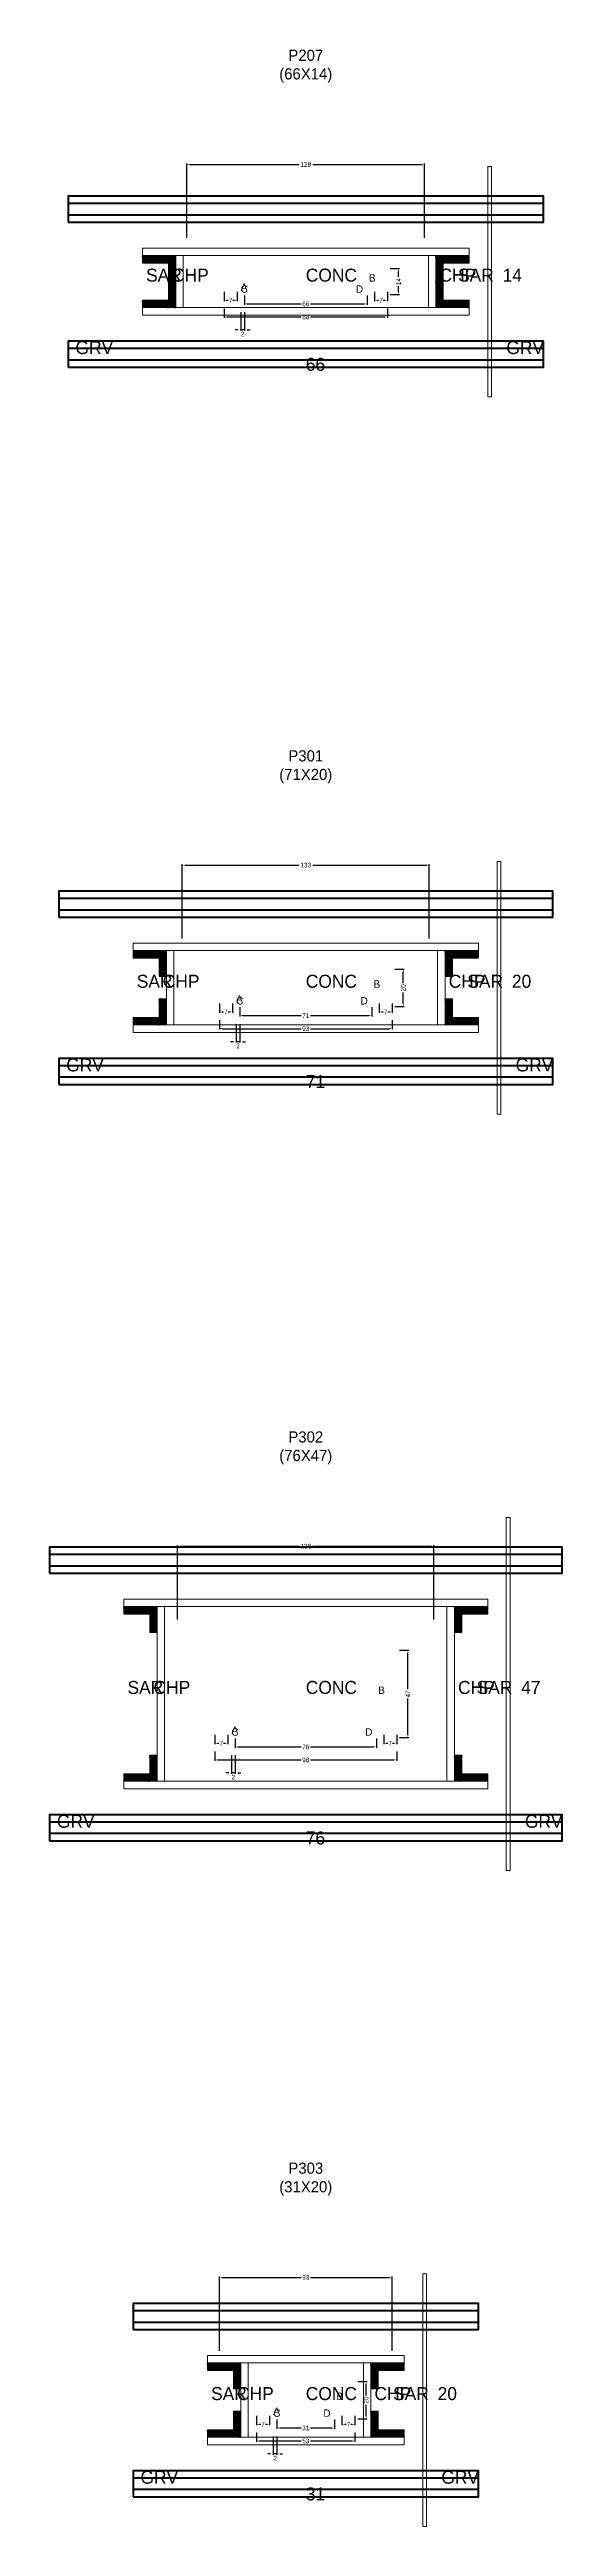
# Model space of a CAD drawing. Header units: centimetres. Extents: x -8500 to 4127, y -3806 to 295.
# Drawn here: x -138 to 138, y -3348 to -2015 of the extents above; entities that cross this region are included whole.
import ezdxf

# ---------------------------------------------------------------- set-up
doc = ezdxf.new("R2010")
doc.units = ezdxf.units.CM
for name, color, linetype in [('COTA', 241, 'Continuous'), ('GRAVATA', 224, 'Continuous'), ('Hachura', 251, 'Continuous'), ('NOMENCLATURA', 7, 'Continuous'), ('SARRAFO', 251, 'Continuous'), ('Texto Seção', 7, 'Continuous')]:
    doc.layers.add(name, color=color, linetype=linetype)
doc.dimstyles.new('cotax2', dxfattribs={"dimtxt": 2.5, "dimasz": 1.5, "dimexe": 0.5, "dimexo": 0.5, "dimgap": 0.5, "dimtad": 1, "dimcen": 2.5, "dimazin": 3, "dimtfac": 1, "dimtmove": 0, "dimatfit": 3})

msp = doc.modelspace()

# ---------------------------------------------------------------- texts
at = {"layer": 'NOMENCLATURA'}
for s, p in [('A', (-35, -2145)), ('C', (-35, -2146)), ('D', (27, -2146)), ('B', (34, -2140)), ('B', (36.5, -2520)), ('A', (-37.5, -2528)), ('C', (-37.5, -2529)), ('D', (29.5, -2529)), ('B', (39, -2900)), ('A', (-40, -2921.5)), ('C', (-40, -2922.5)), ('D', (32, -2922.5)), ('B', (16.5, -3280)), ('A', (-17.5, -3288)), ('C', (-17.5, -3289)), ('D', (9.5, -3289))]:
    msp.add_text(s, height=4, dxfattribs=at).set_placement(p)
at = {"layer": 'NOMENCLATURA', "char_height": 6, "attachment_point": 8}
for s, insert in [('P207\\P(66X14)', (0, -2033)), ('P301\\P(71X20)', (0, -2410)), ('P302\\P(76X47)', (0, -2776.5)), ('P303\\P(31X20)', (0, -3170))]:
    msp.add_mtext(s, dxfattribs=dict(at, insert=insert))
at = {"layer": 'Texto Seção'}
for s, p in [('SAR', (-86, -2140)), ('CHP', (-72, -2140)), ('CONC', (0, -2140)), ('CHP', (72, -2140)), ('SAR', (82, -2140)), ('14', (106, -2140)), ('GRV', (-124, -2179)), ('GRV', (108, -2179)), ('66', (0, -2188)), ('SAR', (-91, -2520)), ('CHP', (-77, -2520)), ('CONC', (0, -2520)), ('CHP', (77, -2520)), ('SAR', (87, -2520)), ('20', (111, -2520)), ('GRV', (-129, -2565)), ('GRV', (113, -2565)), ('71', (0, -2574)), ('SAR', (-96, -2900)), ('CHP', (-82, -2900)), ('CONC', (0, -2900)), ('CHP', (82, -2900)), ('SAR', (92, -2900)), ('47', (116, -2900)), ('GRV', (-134, -2972)), ('GRV', (118, -2972)), ('76', (0, -2981)), ('SAR', (-51, -3280)), ('CHP', (-37, -3280)), ('CONC', (0, -3280)), ('CHP', (37, -3280)), ('SAR', (47, -3280)), ('20', (71, -3280)), ('GRV', (-89, -3325)), ('GRV', (73, -3325)), ('31', (0, -3334))]:
    msp.add_text(s, height=7, dxfattribs=at).set_placement(p)

# ---------------------------------------------------------------- blocks, each defined once
blk = doc.blocks.new('_CLOSEDFILLED')
at = {"color": 0, "linetype": 'BYBLOCK'}
blk.add_solid([(-1, 0.16), (0, 0), (-1, -0.16)], dxfattribs=at)
blk = doc.blocks.new('*D248')
for p, q in [((-26.5, -3297.5), (-26.5, -3302.5)), ((-25, -3302), (-2.5, -3302)), ((2.5, -3302), (25, -3302)), ((26.5, -3297.5), (26.5, -3302.5))]:
    blk.add_line(p, q)
at = {"layer": 'Defpoints'}
for p in [(-26.5, -3297), (-26.5, -3302), (26.5, -3297)]:
    blk.add_point(p, dxfattribs=at)
at = {"layer": 'COTA', "xscale": 1.5, "yscale": 1.5, "rotation": 180}
blk.add_blockref('_CLOSEDFILLED', (-26.5, -3302), dxfattribs=at)
at = {"layer": 'COTA', "xscale": 1.5, "yscale": 1.5}
blk.add_blockref('_CLOSEDFILLED', (26.5, -3302), dxfattribs=at)
at = {"layer": 'COTA', "insert": (0, -3302), "char_height": 2.5, "attachment_point": 5}
blk.add_mtext('53', dxfattribs=at)
blk = doc.blocks.new('*D249')
for p, q in [((-15.5, -3290.5), (-15.5, -3295.5)), ((15.5, -3290.5), (15.5, -3295.5)), ((-14, -3295), (-2.5, -3295)), ((2.5, -3295), (14, -3295))]:
    blk.add_line(p, q)
at = {"layer": 'Defpoints'}
for p in [(-15.5, -3290), (15.5, -3290), (-15.5, -3295)]:
    blk.add_point(p, dxfattribs=at)
at = {"layer": 'COTA', "xscale": 1.5, "yscale": 1.5, "rotation": 180}
blk.add_blockref('_CLOSEDFILLED', (-15.5, -3295), dxfattribs=at)
at = {"layer": 'COTA', "xscale": 1.5, "yscale": 1.5}
blk.add_blockref('_CLOSEDFILLED', (15.5, -3295), dxfattribs=at)
at = {"layer": 'COTA', "insert": (0, -3295), "char_height": 2.5, "attachment_point": 5}
blk.add_mtext('31', dxfattribs=at)
blk = doc.blocks.new('*D250')
for p, q in [((28, -3270), (33, -3270)), ((32.5, -3277.5), (32.5, -3271.5)), ((28, -3290), (33, -3290)), ((32.5, -3288.5), (32.5, -3282.5))]:
    blk.add_line(p, q)
at = {"layer": 'Defpoints'}
for p in [(27.5, -3270), (27.5, -3290), (32.5, -3290)]:
    blk.add_point(p, dxfattribs=at)
at = {"layer": 'COTA', "xscale": 1.5, "yscale": 1.5}
for p, rotation in [((32.5, -3270), 90), ((32.5, -3290), 270)]:
    blk.add_blockref('_CLOSEDFILLED', p, dxfattribs=dict(at, rotation=rotation))
at = {"layer": 'COTA', "insert": (32.5, -3280), "char_height": 2.5, "attachment_point": 5, "rotation": 90}
blk.add_mtext('20', dxfattribs=at)
blk = doc.blocks.new('*D251')
for p, q in [((-26.5, -3288.5), (-26.5, -3293.5)), ((-19.5, -3288.5), (-19.5, -3293.5)), ((-25, -3293), (-24.25, -3293)), ((-21.75, -3293), (-21, -3293))]:
    blk.add_line(p, q)
at = {"layer": 'Defpoints'}
for p in [(-26.5, -3288), (-19.5, -3288), (-26.5, -3293)]:
    blk.add_point(p, dxfattribs=at)
at = {"layer": 'COTA', "xscale": 1.5, "yscale": 1.5, "rotation": 180}
blk.add_blockref('_CLOSEDFILLED', (-26.5, -3293), dxfattribs=at)
at = {"layer": 'COTA', "xscale": 1.5, "yscale": 1.5}
blk.add_blockref('_CLOSEDFILLED', (-19.5, -3293), dxfattribs=at)
at = {"layer": 'COTA', "insert": (-23, -3293), "char_height": 2.5, "attachment_point": 5}
blk.add_mtext('7', dxfattribs=at)
blk = doc.blocks.new('*D252')
for p, q in [((19.5, -3288.5), (19.5, -3293.5)), ((26.5, -3288.5), (26.5, -3293.5)), ((21, -3293), (21.75, -3293)), ((24.25, -3293), (25, -3293))]:
    blk.add_line(p, q)
at = {"layer": 'Defpoints'}
for p in [(19.5, -3288), (26.5, -3288), (19.5, -3293)]:
    blk.add_point(p, dxfattribs=at)
at = {"layer": 'COTA', "xscale": 1.5, "yscale": 1.5, "rotation": 180}
blk.add_blockref('_CLOSEDFILLED', (19.5, -3293), dxfattribs=at)
at = {"layer": 'COTA', "xscale": 1.5, "yscale": 1.5}
blk.add_blockref('_CLOSEDFILLED', (26.5, -3293), dxfattribs=at)
at = {"layer": 'COTA', "insert": (23, -3293), "char_height": 2.5, "attachment_point": 5}
blk.add_mtext('7', dxfattribs=at)
blk = doc.blocks.new('*D253')
for p, q in [((-46.5, -3253.5), (-46.5, -3213.5)), ((-45, -3214), (-2.5, -3214)), ((2.5, -3214), (45, -3214)), ((46.5, -3253.5), (46.5, -3213.5))]:
    blk.add_line(p, q)
at = {"layer": 'Defpoints'}
for p in [(-46.5, -3214), (-46.5, -3254), (46.5, -3254)]:
    blk.add_point(p, dxfattribs=at)
at = {"layer": 'COTA', "xscale": 1.5, "yscale": 1.5, "rotation": 180}
blk.add_blockref('_CLOSEDFILLED', (-46.5, -3214), dxfattribs=at)
at = {"layer": 'COTA', "xscale": 1.5, "yscale": 1.5}
blk.add_blockref('_CLOSEDFILLED', (46.5, -3214), dxfattribs=at)
at = {"layer": 'COTA', "insert": (0, -3214), "char_height": 2.5, "attachment_point": 5}
blk.add_mtext('93', dxfattribs=at)
blk = doc.blocks.new('*D222')
for p, q in [((-49, -2931), (-49, -2936)), ((49, -2931), (49, -2936)), ((-47.5, -2935.5), (-2.5, -2935.5)), ((2.5, -2935.5), (47.5, -2935.5))]:
    blk.add_line(p, q)
at = {"layer": 'Defpoints'}
for p in [(-49, -2930.5), (49, -2930.5), (-49, -2935.5)]:
    blk.add_point(p, dxfattribs=at)
at = {"layer": 'COTA', "xscale": 1.5, "yscale": 1.5, "rotation": 180}
blk.add_blockref('_CLOSEDFILLED', (-49, -2935.5), dxfattribs=at)
at = {"layer": 'COTA', "xscale": 1.5, "yscale": 1.5}
blk.add_blockref('_CLOSEDFILLED', (49, -2935.5), dxfattribs=at)
at = {"layer": 'COTA', "insert": (0, -2935.5), "char_height": 2.5, "attachment_point": 5}
blk.add_mtext('98', dxfattribs=at)
blk = doc.blocks.new('*D223')
for p, q in [((-38, -2924), (-38, -2929)), ((-36.5, -2928.5), (-2.5, -2928.5)), ((2.5, -2928.5), (36.5, -2928.5)), ((38, -2924), (38, -2929))]:
    blk.add_line(p, q)
at = {"layer": 'Defpoints'}
for p in [(-38, -2923.5), (-38, -2928.5), (38, -2923.5)]:
    blk.add_point(p, dxfattribs=at)
at = {"layer": 'COTA', "xscale": 1.5, "yscale": 1.5, "rotation": 180}
blk.add_blockref('_CLOSEDFILLED', (-38, -2928.5), dxfattribs=at)
at = {"layer": 'COTA', "xscale": 1.5, "yscale": 1.5}
blk.add_blockref('_CLOSEDFILLED', (38, -2928.5), dxfattribs=at)
at = {"layer": 'COTA', "insert": (0, -2928.5), "char_height": 2.5, "attachment_point": 5}
blk.add_mtext('76', dxfattribs=at)
blk = doc.blocks.new('*D224')
for p, q in [((50.5, -2876.5), (55.5, -2876.5)), ((55, -2897.5), (55, -2878)), ((55, -2922), (55, -2902.5)), ((50.5, -2923.5), (55.5, -2923.5))]:
    blk.add_line(p, q)
at = {"layer": 'Defpoints'}
for p in [(50, -2876.5), (50, -2923.5), (55, -2923.5)]:
    blk.add_point(p, dxfattribs=at)
at = {"layer": 'COTA', "xscale": 1.5, "yscale": 1.5}
for p, rotation in [((55, -2876.5), 90), ((55, -2923.5), 270)]:
    blk.add_blockref('_CLOSEDFILLED', p, dxfattribs=dict(at, rotation=rotation))
at = {"layer": 'COTA', "insert": (55, -2900), "char_height": 2.5, "attachment_point": 5, "rotation": 90}
blk.add_mtext('47', dxfattribs=at)
blk = doc.blocks.new('*D225')
for p, q in [((-49, -2922), (-49, -2927)), ((-47.5, -2926.5), (-46.75, -2926.5)), ((-44.25, -2926.5), (-43.5, -2926.5)), ((-42, -2922), (-42, -2927))]:
    blk.add_line(p, q)
at = {"layer": 'Defpoints'}
for p in [(-49, -2921.5), (-49, -2926.5), (-42, -2921.5)]:
    blk.add_point(p, dxfattribs=at)
at = {"layer": 'COTA', "xscale": 1.5, "yscale": 1.5, "rotation": 180}
blk.add_blockref('_CLOSEDFILLED', (-49, -2926.5), dxfattribs=at)
at = {"layer": 'COTA', "xscale": 1.5, "yscale": 1.5}
blk.add_blockref('_CLOSEDFILLED', (-42, -2926.5), dxfattribs=at)
at = {"layer": 'COTA', "insert": (-45.5, -2926.5), "char_height": 2.5, "attachment_point": 5}
blk.add_mtext('7', dxfattribs=at)
blk = doc.blocks.new('*D226')
for p, q in [((42, -2922), (42, -2927)), ((43.5, -2926.5), (44.25, -2926.5)), ((46.75, -2926.5), (47.5, -2926.5)), ((49, -2922), (49, -2927))]:
    blk.add_line(p, q)
at = {"layer": 'Defpoints'}
for p in [(42, -2921.5), (42, -2926.5), (49, -2921.5)]:
    blk.add_point(p, dxfattribs=at)
at = {"layer": 'COTA', "xscale": 1.5, "yscale": 1.5, "rotation": 180}
blk.add_blockref('_CLOSEDFILLED', (42, -2926.5), dxfattribs=at)
at = {"layer": 'COTA', "xscale": 1.5, "yscale": 1.5}
blk.add_blockref('_CLOSEDFILLED', (49, -2926.5), dxfattribs=at)
at = {"layer": 'COTA', "insert": (45.5, -2926.5), "char_height": 2.5, "attachment_point": 5}
blk.add_mtext('7', dxfattribs=at)
blk = doc.blocks.new('*D227')
for p, q in [((-69, -2860), (-69, -2820)), ((-67.5, -2820.5), (-3.75, -2820.5)), ((3.75, -2820.5), (67.5, -2820.5)), ((69, -2860), (69, -2820))]:
    blk.add_line(p, q)
at = {"layer": 'Defpoints'}
for p in [(-69, -2820.5), (-69, -2860.5), (69, -2860.5)]:
    blk.add_point(p, dxfattribs=at)
at = {"layer": 'COTA', "xscale": 1.5, "yscale": 1.5, "rotation": 180}
blk.add_blockref('_CLOSEDFILLED', (-69, -2820.5), dxfattribs=at)
at = {"layer": 'COTA', "xscale": 1.5, "yscale": 1.5}
blk.add_blockref('_CLOSEDFILLED', (69, -2820.5), dxfattribs=at)
at = {"layer": 'COTA', "insert": (0, -2820.5), "char_height": 2.5, "attachment_point": 5}
blk.add_mtext('138', dxfattribs=at)
blk = doc.blocks.new('*D196')
for p, q in [((-46.5, -2537.5), (-46.5, -2542.5)), ((-45, -2542), (-2.5, -2542)), ((2.5, -2542), (45, -2542)), ((46.5, -2537.5), (46.5, -2542.5))]:
    blk.add_line(p, q)
at = {"layer": 'Defpoints'}
for p in [(-46.5, -2537), (-46.5, -2542), (46.5, -2537)]:
    blk.add_point(p, dxfattribs=at)
at = {"layer": 'COTA', "xscale": 1.5, "yscale": 1.5, "rotation": 180}
blk.add_blockref('_CLOSEDFILLED', (-46.5, -2542), dxfattribs=at)
at = {"layer": 'COTA', "xscale": 1.5, "yscale": 1.5}
blk.add_blockref('_CLOSEDFILLED', (46.5, -2542), dxfattribs=at)
at = {"layer": 'COTA', "insert": (0, -2542), "char_height": 2.5, "attachment_point": 5}
blk.add_mtext('93', dxfattribs=at)
blk = doc.blocks.new('*D197')
for p, q in [((-35.5, -2530.5), (-35.5, -2535.5)), ((35.5, -2530.5), (35.5, -2535.5)), ((-34, -2535), (-2.5, -2535)), ((2.5, -2535), (34, -2535))]:
    blk.add_line(p, q)
at = {"layer": 'Defpoints'}
for p in [(-35.5, -2530), (35.5, -2530), (-35.5, -2535)]:
    blk.add_point(p, dxfattribs=at)
at = {"layer": 'COTA', "xscale": 1.5, "yscale": 1.5, "rotation": 180}
blk.add_blockref('_CLOSEDFILLED', (-35.5, -2535), dxfattribs=at)
at = {"layer": 'COTA', "xscale": 1.5, "yscale": 1.5}
blk.add_blockref('_CLOSEDFILLED', (35.5, -2535), dxfattribs=at)
at = {"layer": 'COTA', "insert": (0, -2535), "char_height": 2.5, "attachment_point": 5}
blk.add_mtext('71', dxfattribs=at)
blk = doc.blocks.new('*D198')
for p, q in [((48, -2510), (53, -2510)), ((52.5, -2517.5), (52.5, -2511.5)), ((48, -2530), (53, -2530)), ((52.5, -2528.5), (52.5, -2522.5))]:
    blk.add_line(p, q)
at = {"layer": 'Defpoints'}
for p in [(47.5, -2510), (47.5, -2530), (52.5, -2530)]:
    blk.add_point(p, dxfattribs=at)
at = {"layer": 'COTA', "xscale": 1.5, "yscale": 1.5}
for p, rotation in [((52.5, -2510), 90), ((52.5, -2530), 270)]:
    blk.add_blockref('_CLOSEDFILLED', p, dxfattribs=dict(at, rotation=rotation))
at = {"layer": 'COTA', "insert": (52.5, -2520), "char_height": 2.5, "attachment_point": 5, "rotation": 90}
blk.add_mtext('20', dxfattribs=at)
blk = doc.blocks.new('*D199')
for p, q in [((-46.5, -2528.5), (-46.5, -2533.5)), ((-39.5, -2528.5), (-39.5, -2533.5)), ((-45, -2533), (-44.25, -2533)), ((-41.75, -2533), (-41, -2533))]:
    blk.add_line(p, q)
at = {"layer": 'Defpoints'}
for p in [(-46.5, -2528), (-39.5, -2528), (-46.5, -2533)]:
    blk.add_point(p, dxfattribs=at)
at = {"layer": 'COTA', "xscale": 1.5, "yscale": 1.5, "rotation": 180}
blk.add_blockref('_CLOSEDFILLED', (-46.5, -2533), dxfattribs=at)
at = {"layer": 'COTA', "xscale": 1.5, "yscale": 1.5}
blk.add_blockref('_CLOSEDFILLED', (-39.5, -2533), dxfattribs=at)
at = {"layer": 'COTA', "insert": (-43, -2533), "char_height": 2.5, "attachment_point": 5}
blk.add_mtext('7', dxfattribs=at)
blk = doc.blocks.new('*D200')
for p, q in [((39.5, -2528.5), (39.5, -2533.5)), ((46.5, -2528.5), (46.5, -2533.5)), ((41, -2533), (41.75, -2533)), ((44.25, -2533), (45, -2533))]:
    blk.add_line(p, q)
at = {"layer": 'Defpoints'}
for p in [(39.5, -2528), (46.5, -2528), (39.5, -2533)]:
    blk.add_point(p, dxfattribs=at)
at = {"layer": 'COTA', "xscale": 1.5, "yscale": 1.5, "rotation": 180}
blk.add_blockref('_CLOSEDFILLED', (39.5, -2533), dxfattribs=at)
at = {"layer": 'COTA', "xscale": 1.5, "yscale": 1.5}
blk.add_blockref('_CLOSEDFILLED', (46.5, -2533), dxfattribs=at)
at = {"layer": 'COTA', "insert": (43, -2533), "char_height": 2.5, "attachment_point": 5}
blk.add_mtext('7', dxfattribs=at)
blk = doc.blocks.new('*D201')
for p, q in [((-66.5, -2493.5), (-66.5, -2453.5)), ((-65, -2454), (-3.75, -2454)), ((3.75, -2454), (65, -2454)), ((66.5, -2493.5), (66.5, -2453.5))]:
    blk.add_line(p, q)
at = {"layer": 'Defpoints'}
for p in [(-66.5, -2454), (-66.5, -2494), (66.5, -2494)]:
    blk.add_point(p, dxfattribs=at)
at = {"layer": 'COTA', "xscale": 1.5, "yscale": 1.5, "rotation": 180}
blk.add_blockref('_CLOSEDFILLED', (-66.5, -2454), dxfattribs=at)
at = {"layer": 'COTA', "xscale": 1.5, "yscale": 1.5}
blk.add_blockref('_CLOSEDFILLED', (66.5, -2454), dxfattribs=at)
at = {"layer": 'COTA', "insert": (0, -2454), "char_height": 2.5, "attachment_point": 5}
blk.add_mtext('133', dxfattribs=at)
blk = doc.blocks.new('*D170')
for p, q in [((-44, -2154.5), (-44, -2159.5)), ((-42.5, -2159), (-2.5, -2159)), ((2.5, -2159), (42.5, -2159)), ((44, -2154.5), (44, -2159.5))]:
    blk.add_line(p, q)
at = {"layer": 'Defpoints'}
for p in [(-44, -2154), (-44, -2159), (44, -2154)]:
    blk.add_point(p, dxfattribs=at)
at = {"layer": 'COTA', "xscale": 1.5, "yscale": 1.5, "rotation": 180}
blk.add_blockref('_CLOSEDFILLED', (-44, -2159), dxfattribs=at)
at = {"layer": 'COTA', "xscale": 1.5, "yscale": 1.5}
blk.add_blockref('_CLOSEDFILLED', (44, -2159), dxfattribs=at)
at = {"layer": 'COTA', "insert": (0, -2159), "char_height": 2.5, "attachment_point": 5}
blk.add_mtext('88', dxfattribs=at)
blk = doc.blocks.new('*D171')
for p, q in [((-33, -2147.5), (-33, -2152.5)), ((-31.5, -2152), (-2.5, -2152)), ((2.5, -2152), (31.5, -2152)), ((33, -2147.5), (33, -2152.5))]:
    blk.add_line(p, q)
at = {"layer": 'Defpoints'}
for p in [(-33, -2147), (-33, -2152), (33, -2147)]:
    blk.add_point(p, dxfattribs=at)
at = {"layer": 'COTA', "xscale": 1.5, "yscale": 1.5, "rotation": 180}
blk.add_blockref('_CLOSEDFILLED', (-33, -2152), dxfattribs=at)
at = {"layer": 'COTA', "xscale": 1.5, "yscale": 1.5}
blk.add_blockref('_CLOSEDFILLED', (33, -2152), dxfattribs=at)
at = {"layer": 'COTA', "insert": (0, -2152), "char_height": 2.5, "attachment_point": 5}
blk.add_mtext('66', dxfattribs=at)
blk = doc.blocks.new('*D172')
for p, q in [((45.5, -2133), (50.5, -2133)), ((50, -2137.5), (50, -2134.5)), ((50, -2145.5), (50, -2142.5)), ((45.5, -2147), (50.5, -2147))]:
    blk.add_line(p, q)
at = {"layer": 'Defpoints'}
for p in [(45, -2133), (45, -2147), (50, -2147)]:
    blk.add_point(p, dxfattribs=at)
at = {"layer": 'COTA', "xscale": 1.5, "yscale": 1.5}
for p, rotation in [((50, -2133), 90), ((50, -2147), 270)]:
    blk.add_blockref('_CLOSEDFILLED', p, dxfattribs=dict(at, rotation=rotation))
at = {"layer": 'COTA', "insert": (50, -2140), "char_height": 2.5, "attachment_point": 5, "rotation": 90}
blk.add_mtext('14', dxfattribs=at)
blk = doc.blocks.new('*D173')
for p, q in [((-44, -2145.5), (-44, -2150.5)), ((-37, -2145.5), (-37, -2150.5)), ((-42.5, -2150), (-41.75, -2150)), ((-39.25, -2150), (-38.5, -2150))]:
    blk.add_line(p, q)
at = {"layer": 'Defpoints'}
for p in [(-44, -2145), (-37, -2145), (-44, -2150)]:
    blk.add_point(p, dxfattribs=at)
at = {"layer": 'COTA', "xscale": 1.5, "yscale": 1.5, "rotation": 180}
blk.add_blockref('_CLOSEDFILLED', (-44, -2150), dxfattribs=at)
at = {"layer": 'COTA', "xscale": 1.5, "yscale": 1.5}
blk.add_blockref('_CLOSEDFILLED', (-37, -2150), dxfattribs=at)
at = {"layer": 'COTA', "insert": (-40.5, -2150), "char_height": 2.5, "attachment_point": 5}
blk.add_mtext('7', dxfattribs=at)
blk = doc.blocks.new('*D174')
for p, q in [((37, -2145.5), (37, -2150.5)), ((44, -2145.5), (44, -2150.5)), ((38.5, -2150), (39.25, -2150)), ((41.75, -2150), (42.5, -2150))]:
    blk.add_line(p, q)
at = {"layer": 'Defpoints'}
for p in [(37, -2145), (44, -2145), (37, -2150)]:
    blk.add_point(p, dxfattribs=at)
at = {"layer": 'COTA', "xscale": 1.5, "yscale": 1.5, "rotation": 180}
blk.add_blockref('_CLOSEDFILLED', (37, -2150), dxfattribs=at)
at = {"layer": 'COTA', "xscale": 1.5, "yscale": 1.5}
blk.add_blockref('_CLOSEDFILLED', (44, -2150), dxfattribs=at)
at = {"layer": 'COTA', "insert": (40.5, -2150), "char_height": 2.5, "attachment_point": 5}
blk.add_mtext('7', dxfattribs=at)
blk = doc.blocks.new('*D175')
for p, q in [((-64, -2116.5), (-64, -2076.5)), ((-62.5, -2077), (-3.75, -2077)), ((3.75, -2077), (62.5, -2077)), ((64, -2116.5), (64, -2076.5))]:
    blk.add_line(p, q)
at = {"layer": 'Defpoints'}
for p in [(-64, -2077), (-64, -2117), (64, -2117)]:
    blk.add_point(p, dxfattribs=at)
at = {"layer": 'COTA', "xscale": 1.5, "yscale": 1.5, "rotation": 180}
blk.add_blockref('_CLOSEDFILLED', (-64, -2077), dxfattribs=at)
at = {"layer": 'COTA', "xscale": 1.5, "yscale": 1.5}
blk.add_blockref('_CLOSEDFILLED', (64, -2077), dxfattribs=at)
at = {"layer": 'COTA', "insert": (0, -2077), "char_height": 2.5, "attachment_point": 5}
blk.add_mtext('128', dxfattribs=at)

# ---------------------------------------------------------------- dimensions: what is measured, and where the dimension line sits
at = {"layer": 'COTA'}
for base, p1, p2, picture, middle in [((-64, -2077), (-64, -2117), (64, -2117), '*D175', (0, -2077)), ((-44, -2150), (-44, -2145), (-37, -2145), '*D173', (-40.5, -2150)), ((37, -2150), (37, -2145), (44, -2145), '*D174', (40.5, -2150)), ((-44, -2159), (-44, -2154), (44, -2154), '*D170', (0, -2159)), ((-33, -2152), (-33, -2147), (33, -2147), '*D171', (0, -2152)), ((-66.5, -2454), (-66.5, -2494), (66.5, -2494), '*D201', (0, -2454)), ((-46.5, -2533), (-46.5, -2528), (-39.5, -2528), '*D199', (-43, -2533)), ((-35.5, -2535), (-35.5, -2530), (35.5, -2530), '*D197', (0, -2535)), ((39.5, -2533), (39.5, -2528), (46.5, -2528), '*D200', (43, -2533)), ((-46.5, -2542), (-46.5, -2537), (46.5, -2537), '*D196', (0, -2542)), ((-69, -2820.5), (-69, -2860.5), (69, -2860.5), '*D227', (0, -2820.5)), ((-49, -2926.5), (-49, -2921.5), (-42, -2921.5), '*D225', (-45.5, -2926.5)), ((-49, -2935.5), (-49, -2930.5), (49, -2930.5), '*D222', (0, -2935.5)), ((-38, -2928.5), (-38, -2923.5), (38, -2923.5), '*D223', (0, -2928.5)), ((42, -2926.5), (42, -2921.5), (49, -2921.5), '*D226', (45.5, -2926.5)), ((-46.5, -3214), (-46.5, -3254), (46.5, -3254), '*D253', (0, -3214)), ((-26.5, -3293), (-26.5, -3288), (-19.5, -3288), '*D251', (-23, -3293)), ((-15.5, -3295), (-15.5, -3290), (15.5, -3290), '*D249', (0, -3295)), ((19.5, -3293), (19.5, -3288), (26.5, -3288), '*D252', (23, -3293)), ((-26.5, -3302), (-26.5, -3297), (26.5, -3297), '*D248', (0, -3302))]:
    dim = msp.add_linear_dim(base=base, p1=p1, p2=p2, dimstyle='cotax2', dxfattribs=at)
    dim.commit()
    dim.dimension.update_dxf_attribs({"geometry": picture, "text_midpoint": middle})
for base, p1, p2, picture, middle in [((50, -2147), (45, -2147), (45, -2133), '*D172', (50, -2140)), ((52.5, -2530), (47.5, -2530), (47.5, -2510), '*D198', (52.5, -2520)), ((55, -2923.5), (50, -2923.5), (50, -2876.5), '*D224', (55, -2900)), ((32.5, -3290), (27.5, -3290), (27.5, -3270), '*D250', (32.5, -3280))]:
    dim = msp.add_linear_dim(base=base, p1=p1, p2=p2, angle=90, dimstyle='cotax2', dxfattribs=at)
    dim.commit()
    dim.dimension.update_dxf_attribs({"geometry": picture, "text_midpoint": middle})
for base, p1, p2 in [((-33, -2166), (-33, -2156), (-35, -2156)), ((-35.5, -2549), (-35.5, -2539), (-37.5, -2539)), ((-38, -2942.5), (-38, -2932.5), (-40, -2932.5)), ((-15.5, -3309), (-15.5, -3299), (-17.5, -3299))]:
    msp.add_linear_dim(base=base, p1=p1, p2=p2, dimstyle='cotax2', dxfattribs=at).render()

# ---------------------------------------------------------------- hatches: boundary and pattern name
at = {"layer": 'SARRAFO'}
h = msp.add_hatch(dxfattribs=at)
h.set_pattern_fill('SOLID', scale=2)
h.paths.add_polyline_path([(-88, -2130), (-74, -2130), (-74, -2126), (-88, -2126)])
h = msp.add_hatch(dxfattribs=at)
h.set_pattern_fill('SOLID', scale=2)
h.paths.add_polyline_path([(-74, -2140), (-70, -2140), (-70, -2126), (-74, -2126)])
h = msp.add_hatch(dxfattribs=at)
h.set_pattern_fill('SOLID', scale=2)
h.paths.add_polyline_path([(70, -2140), (74, -2140), (74, -2126), (70, -2126)])
h = msp.add_hatch(dxfattribs=at)
h.set_pattern_fill('SOLID', scale=2)
h.paths.add_polyline_path([(74, -2130), (88, -2130), (88, -2126), (74, -2126)])
h = msp.add_hatch(dxfattribs=at)
h.set_pattern_fill('SOLID', scale=2)
h.paths.add_polyline_path([(-74, -2154), (-70, -2154), (-70, -2140), (-74, -2140)])
h = msp.add_hatch(dxfattribs=at)
h.set_pattern_fill('SOLID', scale=2)
h.paths.add_polyline_path([(70, -2154), (74, -2154), (74, -2140), (70, -2140)])
h = msp.add_hatch(dxfattribs=at)
h.set_pattern_fill('SOLID', scale=2)
h.paths.add_polyline_path([(-88, -2154), (-74, -2154), (-74, -2150), (-88, -2150)])
h = msp.add_hatch(dxfattribs=at)
h.set_pattern_fill('SOLID', scale=2)
h.paths.add_polyline_path([(74, -2154), (88, -2154), (88, -2150), (74, -2150)])
h = msp.add_hatch(dxfattribs=at)
h.set_pattern_fill('SOLID', scale=2)
h.paths.add_polyline_path([(-93, -2504), (-79, -2504), (-79, -2500), (-93, -2500)])
h = msp.add_hatch(dxfattribs=at)
h.set_pattern_fill('SOLID', scale=2)
h.paths.add_polyline_path([(-79, -2514), (-75, -2514), (-75, -2500), (-79, -2500)])
h = msp.add_hatch(dxfattribs=at)
h.set_pattern_fill('SOLID', scale=2)
h.paths.add_polyline_path([(75, -2514), (79, -2514), (79, -2500), (75, -2500)])
h = msp.add_hatch(dxfattribs=at)
h.set_pattern_fill('SOLID', scale=2)
h.paths.add_polyline_path([(79, -2504), (93, -2504), (93, -2500), (79, -2500)])
h = msp.add_hatch(dxfattribs=at)
h.set_pattern_fill('SOLID', scale=2)
h.paths.add_polyline_path([(-79, -2540), (-75, -2540), (-75, -2526), (-79, -2526)])
h = msp.add_hatch(dxfattribs=at)
h.set_pattern_fill('SOLID', scale=2)
h.paths.add_polyline_path([(75, -2540), (79, -2540), (79, -2526), (75, -2526)])
h = msp.add_hatch(dxfattribs=at)
h.set_pattern_fill('SOLID', scale=2)
h.paths.add_polyline_path([(-93, -2540), (-79, -2540), (-79, -2536), (-93, -2536)])
h = msp.add_hatch(dxfattribs=at)
h.set_pattern_fill('SOLID', scale=2)
h.paths.add_polyline_path([(79, -2540), (93, -2540), (93, -2536), (79, -2536)])
h = msp.add_hatch(dxfattribs=at)
h.set_pattern_fill('SOLID', scale=2)
h.paths.add_polyline_path([(-98, -2857), (-84, -2857), (-84, -2853), (-98, -2853)])
h = msp.add_hatch(dxfattribs=at)
h.set_pattern_fill('SOLID', scale=2)
h.paths.add_polyline_path([(-84, -2867), (-80, -2867), (-80, -2853), (-84, -2853)])
h = msp.add_hatch(dxfattribs=at)
h.set_pattern_fill('SOLID', scale=2)
h.paths.add_polyline_path([(80, -2867), (84, -2867), (84, -2853), (80, -2853)])
h = msp.add_hatch(dxfattribs=at)
h.set_pattern_fill('SOLID', scale=2)
h.paths.add_polyline_path([(84, -2857), (98, -2857), (98, -2853), (84, -2853)])
h = msp.add_hatch(dxfattribs=at)
h.set_pattern_fill('SOLID', scale=2)
h.paths.add_polyline_path([(-98, -2947), (-84, -2947), (-84, -2943), (-98, -2943)])
h = msp.add_hatch(dxfattribs=at)
h.set_pattern_fill('SOLID', scale=2)
h.paths.add_polyline_path([(-84, -2947), (-80, -2947), (-80, -2933), (-84, -2933)])
h = msp.add_hatch(dxfattribs=at)
h.set_pattern_fill('SOLID', scale=2)
h.paths.add_polyline_path([(80, -2947), (84, -2947), (84, -2933), (80, -2933)])
h = msp.add_hatch(dxfattribs=at)
h.set_pattern_fill('SOLID', scale=2)
h.paths.add_polyline_path([(84, -2947), (98, -2947), (98, -2943), (84, -2943)])
h = msp.add_hatch(dxfattribs=at)
h.set_pattern_fill('SOLID', scale=2)
h.paths.add_polyline_path([(-53, -3264), (-39, -3264), (-39, -3260), (-53, -3260)])
h = msp.add_hatch(dxfattribs=at)
h.set_pattern_fill('SOLID', scale=2)
h.paths.add_polyline_path([(-39, -3274), (-35, -3274), (-35, -3260), (-39, -3260)])
h = msp.add_hatch(dxfattribs=at)
h.set_pattern_fill('SOLID', scale=2)
h.paths.add_polyline_path([(35, -3274), (39, -3274), (39, -3260), (35, -3260)])
h = msp.add_hatch(dxfattribs=at)
h.set_pattern_fill('SOLID', scale=2)
h.paths.add_polyline_path([(39, -3264), (53, -3264), (53, -3260), (39, -3260)])
h = msp.add_hatch(dxfattribs=at)
h.set_pattern_fill('SOLID', scale=2)
h.paths.add_polyline_path([(-39, -3300), (-35, -3300), (-35, -3286), (-39, -3286)])
h = msp.add_hatch(dxfattribs=at)
h.set_pattern_fill('SOLID', scale=2)
h.paths.add_polyline_path([(35, -3300), (39, -3300), (39, -3286), (35, -3286)])
h = msp.add_hatch(dxfattribs=at)
h.set_pattern_fill('SOLID', scale=2)
h.paths.add_polyline_path([(-53, -3300), (-39, -3300), (-39, -3296), (-53, -3296)])
h = msp.add_hatch(dxfattribs=at)
h.set_pattern_fill('SOLID', scale=2)
h.paths.add_polyline_path([(39, -3300), (53, -3300), (53, -3296), (39, -3296)])

# ---------------------------------------------------------------- linework, layer by layer
at = {"layer": 'GRAVATA', "lineweight": 50}
for points in [[(-128, -2108), (128, -2108), (128, -2094), (-128, -2094)], [(-128, -2104), (128, -2104), (128, -2098), (-128, -2098)], [(-128, -2186), (128, -2186), (128, -2172), (-128, -2172)], [(-128, -2182), (128, -2182), (128, -2176), (-128, -2176)], [(-133, -2482), (133, -2482), (133, -2468), (-133, -2468)], [(-133, -2478), (133, -2478), (133, -2472), (-133, -2472)], [(-133, -2572), (133, -2572), (133, -2558), (-133, -2558)], [(-133, -2568), (133, -2568), (133, -2562), (-133, -2562)], [(-138, -2835), (138, -2835), (138, -2821), (-138, -2821)], [(-138, -2831), (138, -2831), (138, -2825), (-138, -2825)], [(-138, -2979), (138, -2979), (138, -2965), (-138, -2965)], [(-138, -2975), (138, -2975), (138, -2969), (-138, -2969)], [(-93, -3242), (93, -3242), (93, -3228), (-93, -3228)], [(-93, -3238), (93, -3238), (93, -3232), (-93, -3232)], [(-93, -3332), (93, -3332), (93, -3318), (-93, -3318)], [(-93, -3328), (93, -3328), (93, -3322), (-93, -3322)]]:
    msp.add_lwpolyline(points, close=True, dxfattribs=at)
at = {"layer": 'Hachura', "lineweight": 13}
for points in [[(98, -2202), (100, -2202), (100, -2078), (98, -2078)], [(103, -2588), (105, -2588), (105, -2452), (103, -2452)], [(108, -2995), (110, -2995), (110, -2805), (108, -2805)], [(63, -3348), (65, -3348), (65, -3212), (63, -3212)]]:
    msp.add_lwpolyline(points, close=True, dxfattribs=at)
at = {"layer": 'Hachura', "lineweight": 18}
for points in [[(-88, -2126), (88, -2126), (88, -2122), (-88, -2122)], [(-70, -2154), (-66, -2154), (-66, -2126), (-70, -2126)], [(66, -2154), (70, -2154), (70, -2126), (66, -2126)], [(-88, -2158), (88, -2158), (88, -2154), (-88, -2154)], [(-93, -2500), (93, -2500), (93, -2496), (-93, -2496)], [(-75, -2540), (-71, -2540), (-71, -2500), (-75, -2500)], [(71, -2540), (75, -2540), (75, -2500), (71, -2500)], [(-93, -2544), (93, -2544), (93, -2540), (-93, -2540)], [(-98, -2853), (98, -2853), (98, -2849), (-98, -2849)], [(-80, -2947), (-76, -2947), (-76, -2853), (-80, -2853)], [(76, -2947), (80, -2947), (80, -2853), (76, -2853)], [(-98, -2951), (98, -2951), (98, -2947), (-98, -2947)], [(-53, -3260), (53, -3260), (53, -3256), (-53, -3256)], [(-35, -3300), (-31, -3300), (-31, -3260), (-35, -3260)], [(31, -3300), (35, -3300), (35, -3260), (31, -3260)], [(-53, -3304), (53, -3304), (53, -3300), (-53, -3300)]]:
    msp.add_lwpolyline(points, close=True, dxfattribs=at)
at = {"layer": 'SARRAFO', "lineweight": 13}
for points in [[(-88, -2130), (-74, -2130), (-74, -2126), (-88, -2126)], [(-74, -2140), (-70, -2140), (-70, -2126), (-74, -2126)], [(70, -2140), (74, -2140), (74, -2126), (70, -2126)], [(74, -2130), (88, -2130), (88, -2126), (74, -2126)], [(-74, -2154), (-70, -2154), (-70, -2140), (-74, -2140)], [(70, -2154), (74, -2154), (74, -2140), (70, -2140)], [(-88, -2154), (-74, -2154), (-74, -2150), (-88, -2150)], [(74, -2154), (88, -2154), (88, -2150), (74, -2150)], [(-93, -2504), (-79, -2504), (-79, -2500), (-93, -2500)], [(-79, -2514), (-75, -2514), (-75, -2500), (-79, -2500)], [(75, -2514), (79, -2514), (79, -2500), (75, -2500)], [(79, -2504), (93, -2504), (93, -2500), (79, -2500)], [(-79, -2540), (-75, -2540), (-75, -2526), (-79, -2526)], [(75, -2540), (79, -2540), (79, -2526), (75, -2526)], [(-93, -2540), (-79, -2540), (-79, -2536), (-93, -2536)], [(79, -2540), (93, -2540), (93, -2536), (79, -2536)], [(-98, -2857), (-84, -2857), (-84, -2853), (-98, -2853)], [(-84, -2867), (-80, -2867), (-80, -2853), (-84, -2853)], [(80, -2867), (84, -2867), (84, -2853), (80, -2853)], [(84, -2857), (98, -2857), (98, -2853), (84, -2853)], [(-98, -2947), (-84, -2947), (-84, -2943), (-98, -2943)], [(-84, -2947), (-80, -2947), (-80, -2933), (-84, -2933)], [(80, -2947), (84, -2947), (84, -2933), (80, -2933)], [(84, -2947), (98, -2947), (98, -2943), (84, -2943)], [(-53, -3264), (-39, -3264), (-39, -3260), (-53, -3260)], [(-39, -3274), (-35, -3274), (-35, -3260), (-39, -3260)], [(35, -3274), (39, -3274), (39, -3260), (35, -3260)], [(39, -3264), (53, -3264), (53, -3260), (39, -3260)], [(-39, -3300), (-35, -3300), (-35, -3286), (-39, -3286)], [(35, -3300), (39, -3300), (39, -3286), (35, -3286)], [(-53, -3300), (-39, -3300), (-39, -3296), (-53, -3296)], [(39, -3300), (53, -3300), (53, -3296), (39, -3296)]]:
    msp.add_lwpolyline(points, close=True, dxfattribs=at)

msp.set_redraw_order([(e.dxf.handle, doc.entitydb.next_handle()) for e in msp.query("TEXT MTEXT ATTDEF DIMENSION ARC_DIMENSION")])  # texts and dimensions are drawn at this point

doc.saveas('drawing.dxf')
